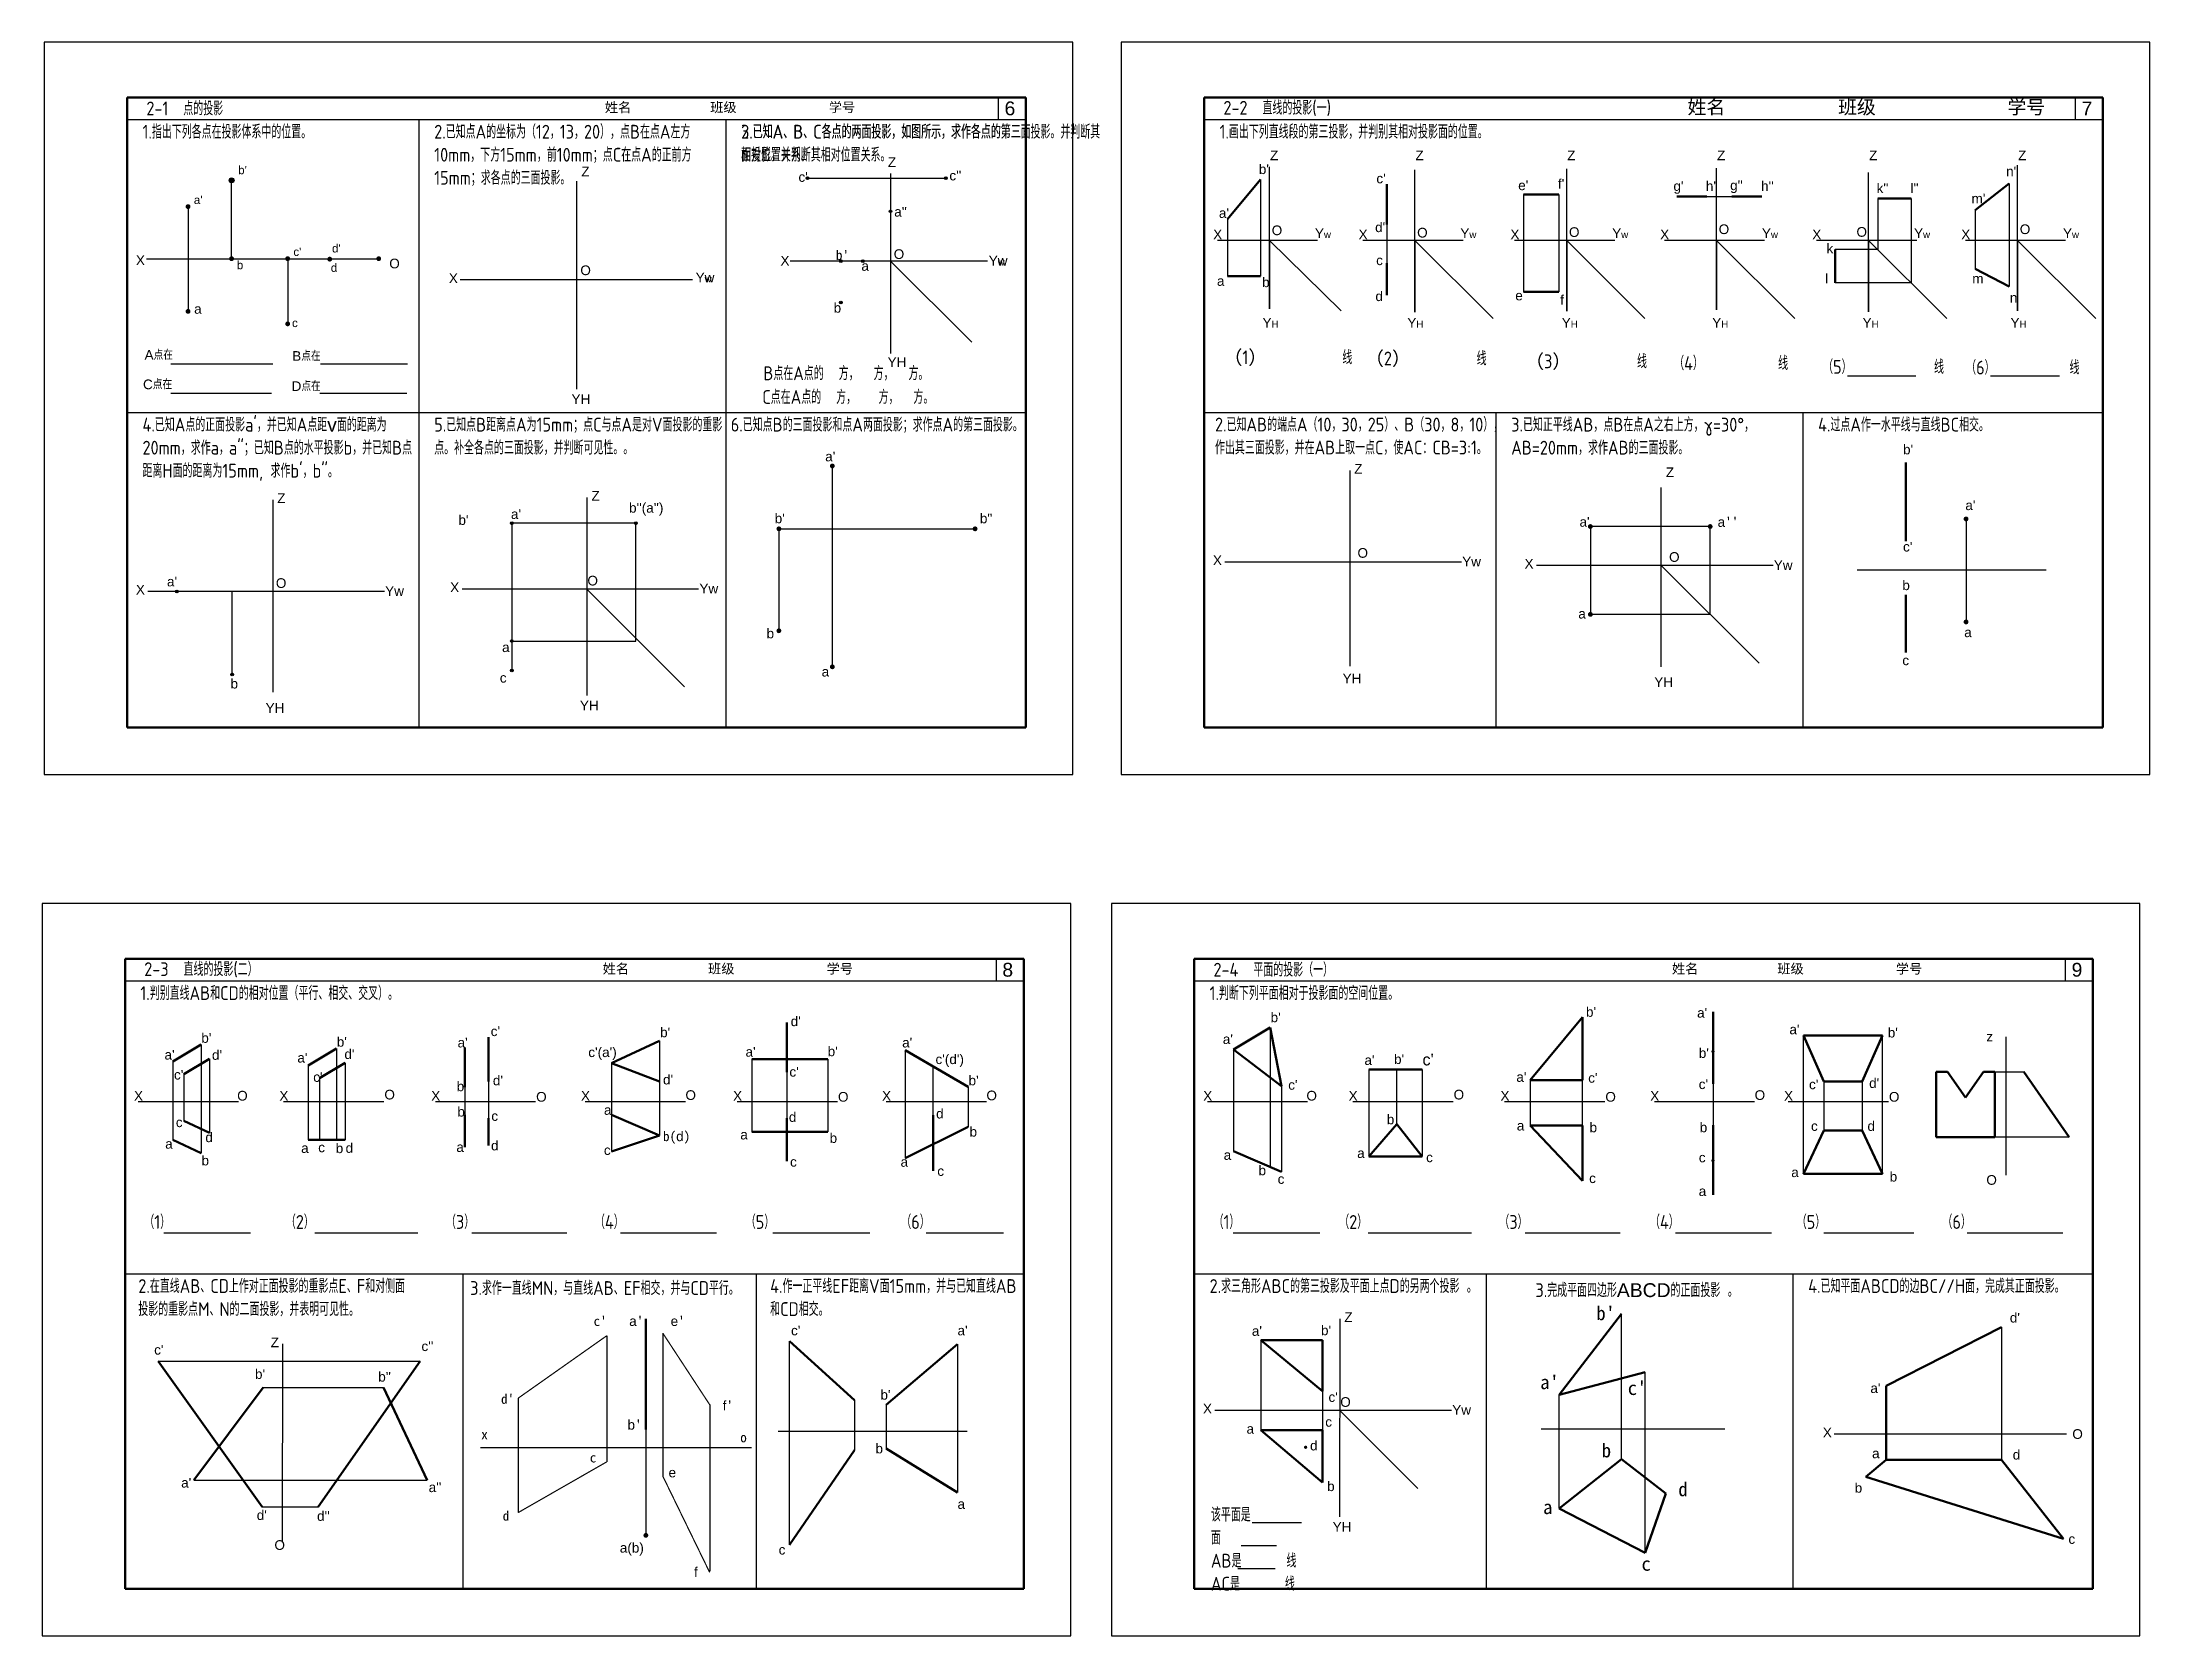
# Model space of a CAD drawing. Header units: millimetres. Extents: x 1117 to 1879, y -220 to 357.
import ezdxf

# ---------------------------------------------------------------- set-up
doc = ezdxf.new("R2010")
doc.units = ezdxf.units.MM
for name, color, linetype, lineweight in [('01(csx)', 7, 'Continuous', 50), ('02(xsx)', 7, 'Continuous', 25), ('11(wz)', 7, 'Continuous', 25), ('粗实线', 7, 'Continuous', 50)]:
    doc.layers.add(name, color=color, linetype=linetype, lineweight=lineweight)
doc.layers.add('文字', color=7, linetype='Continuous')
doc.layers.add('细实线', color=7, linetype='Continuous')
doc.styles.add('样式 1', font='ARIAL.TTF', dxfattribs={"height": 5})
doc.styles.add('汉字', font='gbenor.shx', dxfattribs={"height": 5, "bigfont": 'gbcbig.shx'})

msp = doc.modelspace()

# ---------------------------------------------------------------- texts
at = {"layer": '01(csx)', "char_height": 3.5, "attachment_point": 1}
for s, insert, width in [("{\\fArial|b0|i0|c0|p32;d'}", (1828.49, -103.12), 4.437), ("{\\fArial|b0|i0|c0|p32;a'}", (1554.34, -107.93), 7.1674), ("{\\fArial|b0|i0|c0|p32;b'}", (1579.34, -107.7), 7.3721), ("{\\fArial|b0|i0|c0|p32;a'}", (1778.05, -128.62), 3.3378), ("{\\fArial|b0|i0|c0|p32;c'}", (1582.05, -131.83), 2.3826), ('{\\fArial|b0|i0|c0|p32;a}', (1552.42, -143.34), 6.8175), ('{\\fArial|b0|i0|c0|p32;c}', (1580.89, -140.82), 6.4848), ('{\\fArial|b0|i0|c0|p32;d}', (1575.39, -149.39), 3.1164), ('{\\fArial|b0|i0|c0|p32;a}', (1778.66, -152.21), 3.7544), ('{\\fArial|b0|i0|c0|p32;d}', (1829.55, -152.69), 3.413), ('{\\fArial|b0|i0|c0|p32;b}', (1581.56, -164.11), 3.8335), ('{\\fArial|b0|i0|c0|p32;b}', (1772.38, -164.7), 8.8739), ('{\\fArial|b0|i0|c0|p32;c}', (1849.68, -183.2), 6.4848)]:
    msp.add_mtext(s, dxfattribs=dict(at, insert=insert, width=width))
at = {"layer": '02(xsx)', "attachment_point": 1}
for s, insert, char_height, width in [('{\\fArial|b0|i0|c0|p32;Z}', (1422.7, 315.01), 3.5, 9.2512), ('{\\fArial|b0|i0|c0|p32;Z}', (1422.7, 315.01), 3.5, 9.2512), ("{\\fArial|b0|i0|c0|p32;b'}", (1556.86, 312.46), 3.5, 4.7351), ('{\\fArial|b0|i0|c0|p32;Z}', (1560.91, 317.48), 3.5, 9.2512), ('{\\fArial|b0|i0|c0|p32;Z}', (1613.5, 317.48), 3.5, 9.2512), ('{\\fArial|b0|i0|c0|p32;Z}', (1668.41, 317.48), 3.5, 9.2512), ('{\\fArial|b0|i0|c0|p32;Z}', (1722.58, 317.48), 3.5, 9.2512), ('{\\fArial|b0|i0|c0|p32;Z}', (1777.59, 317.48), 3.5, 9.2512), ('{\\fArial|b0|i0|c0|p32;Z}', (1831.47, 317.48), 3.5, 9.2512), ("{\\fArial|b0|i0|c0|p32;b'}", (1187.7, 311.91), 3, 8.9963), ('{\\fArial|b0|i0|c0|p32;Z}', (1311.81, 311.6), 3.5, 9.2512), ("{\\fArial|b0|i0|c0|p32;c'}", (1599.38, 309.11), 3.5, 7.3395), ("{\\fArial|b0|i0|c0|p32;e'}", (1650.67, 306.64), 3.5, 4.7351), ("{\\fArial|b0|i0|c0|p32;f'}", (1665.05, 307.17), 3.5, 4.7351), ("{\\fArial|b0|i0|c0|p32;g'}", (1706.83, 306.37), 3.5, 4.7351), ("{\\fArial|b0|i0|c0|p32;h'}", (1718.55, 306.37), 3.5, 4.7351), ("{\\fArial|b0|i0|c0|p32;g''}", (1727.33, 306.64), 3.5, 4.7351), ("{\\fArial|b0|i0|c0|p32;h''}", (1738.51, 306.37), 3.5, 4.7351), ("{\\fArial|b0|i0|c0|p32;k''}", (1780.3, 305.58), 3.5, 4.7351), ("{\\fArial|b0|i0|c0|p32;l''}", (1792.54, 305.58), 3.5, 4.7351), ("{\\fArial|b0|i0|c0|p32;n'}", (1827.15, 311.69), 3.5, 4.7351), ("{\\fArial|b0|i0|c0|p32;a'}", (1171.68, 301.11), 3, 5.2387), ("{\\fArial|b0|i0|c0|p32;m'}", (1814.64, 301.85), 3.5, 4.7351), ("{\\fArial|b0|i0|c0|p32;a'}", (1542.42, 296.61), 3.5, 7.3395), ('{\\fArial|b0|i0|c0|p32;O}', (1561.53, 290.35), 3.5, 4.2955), ("{\\fArial|b0|i0|c0|p32;d'}", (1598.92, 291.45), 3.5, 19.075), ('{\\fArial|b0|i0|c0|p32;O}', (1669.04, 289.71), 3.5, 4.2955), ('{\\fArial|b0|i0|c0|p32;O}', (1723.2, 290.74), 3.5, 4.2955), ('{\\fArial|b0|i0|c0|p32;O}', (1773.02, 289.77), 3.5, 9.4943), ('{\\fArial|b0|i0|c0|p32;O}', (1832.09, 290.74), 3.5, 4.2955), ("{\\fArial|b0|i0|c0|p32;c'}", (1207.67, 282.33), 3, 7.5203), ("{\\fArial|b0|i0|c0|p32;d'}", (1221.65, 283.58), 3, 3.829), ('{\\fArial|b0|i0|c0|p32;X}', (1540.35, 288.86), 3.5, 6.4432), ('{\\fArial|b0|i0|c0|p32;Y\\H0.7143x;w}', (1577.16, 289.28), 3.5, 10.3395), ('{\\fArial|b0|i0|c0|p32;X}', (1592.94, 288.86), 3.5, 6.4432), ('{\\fArial|b0|i0|c0|p32;O}', (1614.12, 289.5), 3.5, 4.2955), ('{\\fArial|b0|i0|c0|p32;Y\\H0.7143x;w}', (1629.75, 289.28), 3.5, 10.3395), ('{\\fArial|b0|i0|c0|p32;X}', (1647.86, 288.86), 3.5, 6.4432), ('{\\fArial|b0|i0|c0|p32;Y\\H0.7143x;w}', (1684.67, 289.28), 3.5, 10.3395), ('{\\fArial|b0|i0|c0|p32;X}', (1702.02, 288.86), 3.5, 6.4432), ('{\\fArial|b0|i0|c0|p32;Y\\H0.7143x;w}', (1738.83, 289.28), 3.5, 10.3395), ('{\\fArial|b0|i0|c0|p32;X}', (1757.03, 288.86), 3.5, 6.4432), ('{\\fArial|b0|i0|c0|p32;k}', (1762.2, 283.78), 3.5, 4.7351), ('{\\fArial|b0|i0|c0|p32;Y\\H0.7143x;w}', (1793.85, 289.28), 3.5, 10.3395), ('{\\fArial|b0|i0|c0|p32;X}', (1810.91, 288.86), 3.5, 6.4432), ('{\\fArial|b0|i0|c0|p32;Y\\H0.7143x;w}', (1847.72, 289.28), 3.5, 10.3395), ('{\\fArial|b0|i0|c0|p32;X}', (1150.72, 279.53), 3.5, 6.4432), ('{\\fArial|b0|i0|c0|p32;b}', (1187.21, 277.53), 3, 6.9439), ('{\\fArial|b0|i0|c0|p32;d}', (1221.22, 276.56), 3, 2.3399), ('{\\fArial|b0|i0|c0|p32;O}', (1242.36, 278.34), 3.5, 4.2955), ('{\\fArial|b0|i0|c0|p32;O}', (1311.47, 275.89), 3.5, 4.2955), ('{\\fArial|b0|i0|c0|p32;O}', (1311.47, 275.89), 3.5, 4.2955), ('{\\fArial|b0|i0|c0|p32;X}', (1383.84, 279.34), 3.5, 6.4432), ('{\\fArial|b0|i0|c0|p32;X}', (1383.84, 279.34), 3.5, 6.4432), ('{\\fArial|b0|i0|c0|p32;O}', (1424.81, 281.74), 3.5, 4.2955), ('{\\fArial|b0|i0|c0|p32;O}', (1424.81, 281.74), 3.5, 4.2955), ('{\\fArial|b0|i0|c0|p32;Yw}', (1459.18, 279.37), 3.5, 10.3395), ('{\\fArial|b0|i0|c0|p32;Y\\H0.71429x;w}', (1459.18, 279.37), 3.5, 10.3395), ('{\\fArial|b0|i0|c0|p32;c}', (1599.3, 279.52), 3.5, 4.7351), ('{\\fArial|b0|i0|c0|p32;X}', (1263.91, 273.01), 3.5, 6.4432), ('{\\fArial|b0|i0|c0|p32;X}', (1263.91, 273.01), 3.5, 6.4432), ('{\\fArial|b0|i0|c0|p32;Yw}', (1353.17, 273.28), 3.5, 10.3395), ('{\\fArial|b0|i0|c0|p32;Y\\H0.71429x;w}', (1353.17, 273.28), 3.5, 10.3395), ('{\\fArial|b0|i0|c0|p32;a}', (1541.71, 272.02), 3.5, 7.3395), ('{\\fArial|b0|i0|c0|p32;b}', (1558.04, 271.55), 3.5, 4.7351), ('{\\fArial|b0|i0|c0|p32;l}', (1761.67, 272.88), 3.5, 4.7351), ('{\\fArial|b0|i0|c0|p32;m}', (1814.9, 272.88), 3.5, 4.7351), ('{\\fArial|b0|i0|c0|p32;a}', (1171.78, 261.91), 3.5, 4.0288), ('{\\fArial|b0|i0|c0|p32;d}', (1599.03, 266.5), 3.5, 4.7351), ('{\\fArial|b0|i0|c0|p32;e}', (1649.61, 266.76), 3.5, 4.7351), ('{\\fArial|b0|i0|c0|p32;f}', (1665.84, 265.17), 3.5, 4.7351), ('{\\fArial|b0|i0|c0|p32;n}', (1828.48, 265.97), 3.5, 4.7351), ('{\\fArial|b0|i0|c0|p32;c}', (1207.18, 256.59), 3, 5.318), ('{\\fArial|b0|i0|c0|p32;YH}', (1422.59, 242.66), 3.5, 7.8907), ('{\\fArial|b0|i0|c0|p32;YH}', (1308.27, 229.26), 3.5, 7.8907), ("{\\fArial|b0|i0|c0|p32;b'}", (1789.86, 211.05), 3.5, 7.3395), ('{\\fArial|b0|i0|c0|p32;Z}', (1591.38, 204.07), 3.5, 9.2512), ('{\\fArial|b0|i0|c0|p32;Z}', (1704.09, 202.8), 3.5, 9.2512), ('{\\fArial|b0|i0|c0|p32;Z}', (1201.83, 193.41), 3.5, 9.2512), ('{\\fArial|b0|i0|c0|p32;Z}', (1315.5, 194.3), 3.5, 9.2512), ("{\\fArial|b0|i0|c0|p32;a'}", (1812.4, 190.87), 3.5, 7.3395), ("{\\fArial|b0|i0|c0|p32;b'}", (1267.38, 185.52), 3.5, 3.9106), ("{\\fArial|b0|i0|c0|p32;a\\fArial|b0|i0|c134|p32;'}", (1286.36, 187.65), 3.5, 7.6561), ("{\\fArial|b0|i0|c0|p32;b''(a'')}", (1329.08, 189.94), 3.5, 13.5142), ("{\\fArial|b0|i0|c0|p32;b'}", (1381.76, 186.11), 3.5, 3.9106), ("{\\fArial|b0|i0|c0|p32;a'}", (1672.85, 184.85), 3.5, 7.3395), ("{\\fArial|b0|i0|c0|p32;a\\fFangSong_GB2312|b0|i0|c134|p32;''}", (1722.8, 184.8), 3.5, 7.3395), ("{\\fArial|b0|i0|c0|p32;c'}", (1789.86, 175.87), 3.5, 7.3395), ('{\\fArial|b0|i0|c0|p32;X}', (1540.26, 170.96), 3.5, 6.4432), ('{\\fArial|b0|i0|c0|p32;O}', (1592.55, 173.61), 3.5, 4.2955), ('{\\fArial|b0|i0|c0|p32;Yw}', (1630.41, 170.48), 3.5, 10.3395), ('{\\fArial|b0|i0|c0|p32;X}', (1652.97, 169.69), 3.5, 6.4432), ('{\\fArial|b0|i0|c0|p32;O}', (1705.24, 172.14), 3.5, 4.2955), ('{\\fArial|b0|i0|c0|p32;Yw}', (1743.12, 169.21), 3.5, 10.3395), ('{\\fArial|b0|i0|c0|p32;X}', (1150.71, 160.3), 3.5, 6.4432), ('{\\fArial|b0|i0|c0|p32;O}', (1201.34, 162.7), 3.5, 3.3128), ('{\\fArial|b0|i0|c0|p32;X}', (1264.38, 161.19), 3.5, 6.4432), ('{\\fArial|b0|i0|c0|p32;O}', (1314.03, 163.59), 3.5, 4.2955), ('{\\fArial|b0|i0|c0|p32;Yw}', (1354.53, 160.71), 3.5, 10.3395), ('{\\fArial|b0|i0|c0|p32;b}', (1789.61, 161.9), 3.5, 7.3395), ('{\\fArial|b0|i0|c0|p32;Yw}', (1240.86, 159.82), 3.5, 10.3395), ('{\\fArial|b0|i0|c0|p32;a}', (1672.41, 151.62), 3.5, 7.3395), ('{\\fArial|b0|i0|c0|p32;a}', (1283.16, 139.49), 3.5, 7.6561), ('{\\fArial|b0|i0|c0|p32;a}', (1811.99, 144.89), 3.5, 7.3395), ('{\\fArial|b0|i0|c0|p32;a}', (1398.74, 130.66), 3.5, 8.1005), ('{\\fArial|b0|i0|c0|p32;c}', (1789.61, 134.75), 3.5, 7.3395), ('{\\fArial|b0|i0|c0|p32;c}', (1282.33, 128.43), 3.5, 8.1236), ('{\\fArial|b0|i0|c0|p32;YH}', (1587.17, 128.16), 3.5, 7.8907), ('{\\fArial|b0|i0|c0|p32;YH}', (1699.89, 126.89), 3.5, 7.8907), ('{\\fArial|b0|i0|c0|p32;YH}', (1197.63, 117.5), 3.5, 7.8907), ('{\\fArial|b0|i0|c0|p32;YH}', (1311.29, 118.39), 3.5, 7.8907), ("{\\fArial|b0|i0|c0|p32;b'}", (1675.18, 7.53), 3.5, 4.7351), ("{\\fArial|b0|i0|c0|p32;c'}", (1279.04, 0.53), 3.5, 7.3395), ("{\\fArial|b0|i0|c0|p32;b'}", (1340.32, 0.13), 3.5, 4.7351), ("{\\fArial|b0|i0|c0|p32;d'}", (1387.54, 4.14), 3.5, 19.075), ("{\\fArial|b0|i0|c0|p32;b'}", (1561.12, 5.56), 3.5, 8.1042), ("{\\fArial|b0|i0|c0|p32;a'}", (1715.38, 7.2), 3.5, 11.1336), ("{\\fArial|b0|i0|c0|p32;a'}", (1748.78, 1.17), 3.5, 9.8831), ("{\\fArial|b0|i0|c0|p32;b'}", (1784.34, 0.02), 3.5, 1.4236), ("{\\fArial|b0|i0|c0|p32;b'}", (1174.36, -1.9), 3.5, 4.7351), ("{\\fArial|b0|i0|c0|p32;b'}", (1223.37, -3.31), 3.5, 4.7351), ("{\\fArial|b0|i0|c0|p32;d'}", (1226.13, -7.74), 3.5, 19.075), ("{\\fArial|b0|i0|c0|p32;a'}", (1267.06, -3.56), 3.5, 7.3395), ("\\pt10.5;{\\fArial|b0|i0|c0|p34;c'(a')}", (1314.34, -7.06), 3.5, 12.3423), ("{\\fArial|b0|i0|c0|p32;a'}", (1371.21, -6.92), 3.5, 7.3395), ("{\\fArial|b0|i0|c0|p32;b'}", (1400.91, -6.75), 3.5, 4.7351), ("{\\fArial|b0|i0|c0|p32;a'}", (1427.86, -3.58), 3.5, 7.3395), ("{\\fArial|b0|i0|c0|p32;a'}", (1543.84, -2.34), 3.5, 8.1042), ("{\\fArial|b0|i0|c0|p32;b'}", (1716, -7.35), 3.5, 15.7836), ('{\\fArial|b0|i0|c0|p32;z}', (1820, -1.37), 3.5, 29.3562), ("{\\fArial|b0|i0|c0|p32;a'}", (1161.07, -7.98), 3.5, 7.3395), ("{\\fArial|b0|i0|c0|p32;c'}", (1164.49, -15.2), 3.5, 7.3395), ("{\\fArial|b0|i0|c0|p32;d'}", (1178.22, -8.05), 3.5, 19.075), ("{\\fArial|b0|i0|c0|p32;a'}", (1209.11, -9.06), 3.5, 7.3395), ("{\\fArial|b0|i0|c0|p32;c'}", (1387.07, -14.16), 3.5, 7.3395), ("{\\fArial|b0|i0|c0|p34;c'(d')}", (1439.92, -9.6), 3.5, 10.9124), ("{\\fArial|b0|i0|c0|p32;a'}", (1595.07, -9.92), 3.5, 8.1042), ("{\\fArial|b0|i0|c0|p32;b'}", (1605.76, -9.58), 3.5, 9.073), ("{\\fArial|b0|i0|c0|p32;c'}", (1616.06, -9.38), 4.2, 8.8074), ('{\\fArial|b0|i0|c0|p32;X}', (1150.03, -22.84), 3.5, 6.4432), ('{\\fArial|b0|i0|c0|p32;O}', (1187.35, -22.8), 3.5, 4.2955), ('{\\fArial|b0|i0|c0|p32;X}', (1202.61, -22.84), 3.5, 6.4432), ("{\\fArial|b0|i0|c0|p32;c'}", (1214.85, -16.04), 3.5, 7.3395), ('{\\fArial|b0|i0|c0|p32;O}', (1240.59, -22.4), 3.5, 4.2955), ('{\\fArial|b0|i0|c0|p32;X}', (1257.53, -22.84), 3.5, 6.4432), ("{\\fArial|b0|i0|c0|p32;b'}", (1266.74, -19.41), 3.5, 4.7351), ("{\\fArial|b0|i0|c0|p32;d'}", (1279.83, -17.28), 3.5, 19.075), ('{\\fArial|b0|i0|c0|p32;X}', (1311.7, -22.84), 3.5, 6.4432), ("{\\fArial|b0|i0|c0|p32;d'}", (1341.36, -16.96), 3.5, 19.075), ('{\\fArial|b0|i0|c0|p32;O}', (1349.48, -22.57), 3.5, 4.2955), ('{\\fArial|b0|i0|c0|p32;X}', (1366.71, -22.84), 3.5, 6.4432), ('{\\fArial|b0|i0|c0|p32;X}', (1420.59, -22.84), 3.5, 6.4432), ("{\\fArial|b0|i0|c0|p32;b'}", (1451.88, -17.28), 3.5, 4.7351), ('{\\fArial|b0|i0|c0|p32;O}', (1458.34, -22.69), 3.5, 4.2955), ('{\\fArial|b0|i0|c0|p32;X}', (1536.75, -22.84), 3.5, 8.1042), ("{\\fArial|b0|i0|c0|p32;c'}", (1567.49, -18.88), 3.5, 8.1042), ('{\\fArial|b0|i0|c0|p32;O}', (1574.08, -22.8), 3.5, 8.1042), ('{\\fArial|b0|i0|c0|p32;X}', (1589.34, -22.84), 3.5, 6.4432), ('{\\fArial|b0|i0|c0|p32;O}', (1627.31, -22.4), 3.5, 4.2955), ('{\\fArial|b0|i0|c0|p32;X}', (1644.26, -22.84), 3.5, 6.4432), ("{\\fArial|b0|i0|c0|p32;a'}", (1650, -16.02), 3.5, 11.1336), ("{\\fArial|b0|i0|c0|p32;c'}", (1675.99, -16.34), 3.5, 7.3395), ('{\\fArial|b0|i0|c0|p32;X}', (1698.42, -22.84), 3.5, 6.4432), ("{\\fArial|b0|i0|c0|p32;c'}", (1715.96, -18.64), 3.5, 7.3395), ('{\\fArial|b0|i0|c0|p32;O}', (1736.2, -22.57), 3.5, 4.2955), ('{\\fArial|b0|i0|c0|p32;X}', (1746.83, -22.84), 3.5, 6.4432), ("{\\fArial|b0|i0|c0|p32;c'}", (1755.86, -18.69), 3.5, 18.6645), ("{\\fArial|b0|i0|c0|p32;d'}", (1777.6, -18.23), 3.5, 22.2891), ('{\\fArial|b0|i0|c0|p32;b}', (1266.98, -28.58), 3.5, 4.7351), ('{\\fArial|b0|i0|c0|p32;O}', (1295.47, -23.2), 3.5, 4.2955), ('{\\fArial|b0|i0|c0|p32;a}', (1320, -27.95), 3.5, 7.3395), ('{\\fArial|b0|i0|c0|p32;d}', (1386.88, -30.51), 3.5, 4.7351), ('{\\fArial|b0|i0|c0|p32;O}', (1404.65, -23.2), 3.5, 4.2955), ('{\\fArial|b0|i0|c0|p32;d}', (1440.14, -29.28), 3.5, 4.7351), ('{\\fArial|b0|i0|c0|p32;O}', (1682.2, -23.2), 3.5, 4.2955), ('{\\fArial|b0|i0|c0|p32;O}', (1784.76, -23.2), 3.5, 4.2955), ('{\\fArial|b0|i0|c0|p32;c}', (1165.16, -32.4), 3.5, 4.7351), ('{\\fArial|b0|i0|c0|p32;d}', (1175.83, -37.85), 3.5, 4.7351), ('{\\fArial|b0|i0|c0|p32;c}', (1279.27, -30.14), 3.5, 4.7351), ('b({\\fArial|b0|i0|c0|p32;d})', (1341.35, -37.49), 3.5, 9.1573), ('{\\fArial|b0|i0|c0|p32;a}', (1369.32, -36.86), 3.5, 7.3395), ('{\\fArial|b0|i0|c0|p32;b}', (1401.63, -38.12), 3.5, 4.7351), ('{\\fArial|b0|i0|c0|p32;b}', (1452.24, -35.84), 3.5, 4.7351), ('{\\fArial|b0|i0|c0|p32;b}', (1603.14, -31.38), 3.5, 11.3122), ('{\\fArial|b0|i0|c0|p32;a}', (1650.17, -33.62), 3.5, 10.5129), ('{\\fArial|b0|i0|c0|p32;b}', (1676.49, -34.26), 3.5, 4.7351), ('{\\fArial|b0|i0|c0|p32;b}', (1716.33, -34.26), 3.5, 4.7351), ('{\\fArial|b0|i0|c0|p32;c}', (1756.58, -33.77), 3.5, 15.578), ('{\\fArial|b0|i0|c0|p32;d}', (1777, -33.77), 3.5, 4.7351), ('{\\fArial|b0|i0|c0|p32;a}', (1161.31, -40.21), 3.5, 7.3395), ('{\\fArial|b0|i0|c0|p32;a}', (1210.48, -41.74), 3.5, 7.3395), ('{\\fArial|b0|i0|c0|p32;c}', (1216.65, -41.5), 3.5, 4.7351), ('{\\fArial|b0|i0|c0|p32;b}', (1222.99, -41.81), 3.5, 4.7351), ('{\\fArial|b0|i0|c0|p32;d}', (1226.56, -41.7), 3.5, 4.7351), ('{\\fArial|b0|i0|c0|p32;a}', (1266.62, -41.4), 3.5, 7.3395), ('{\\fArial|b0|i0|c0|p32;d}', (1279.16, -40.83), 3.5, 4.7351), ('{\\fArial|b0|i0|c0|p32;c}', (1319.98, -42.49), 3.5, 4.7351), ('{\\fArial|b0|i0|c0|p32;a}', (1544.15, -44.24), 3.5, 8.1042), ('{\\fArial|b0|i0|c0|p32;a}', (1592.44, -43.58), 3.5, 12.1055), ('{\\fArial|b0|i0|c0|p32;b}', (1174.45, -46.25), 3.5, 4.7351), ('{\\fArial|b0|i0|c0|p32;c}', (1387.3, -46.72), 3.5, 4.7351), ('{\\fArial|b0|i0|c0|p32;a}', (1427.27, -46.75), 3.5, 7.3395), ('{\\fArial|b0|i0|c0|p32;c}', (1440.56, -50.05), 3.5, 4.7351), ('{\\fArial|b0|i0|c0|p32;b}', (1556.76, -49.82), 3.5, 8.1042), ('{\\fArial|b0|i0|c0|p32;c}', (1617.37, -45.1), 3.5, 4.7351), ('{\\fArial|b0|i0|c0|p32;c}', (1716, -45.16), 3.5, 4.1855), ('{\\fArial|b0|i0|c0|p32;a}', (1749.43, -50.49), 3.5, 7.3395), ('{\\fArial|b0|i0|c0|p32;b}', (1785.03, -52.1), 3.5, 1.445), ('{\\fArial|b0|i0|c0|p32;O}', (1820, -53.28), 3.5, 29.3562), ('{\\fArial|b0|i0|c0|p32;c}', (1563.68, -52.93), 3.5, 8.1042), ('{\\fArial|b0|i0|c0|p32;c}', (1676.33, -52.65), 3.5, 4.7351), ('{\\fArial|b0|i0|c0|p32;a}', (1715.97, -57.34), 3.5, 7.3395), ("c'", (1316.25, -104.36), 3.5, 11.1522), ("{\\fArial|b0|i0|c0|p32;a}'", (1329.14, -104.36), 3.5, 7.3395), ("{\\fArial|b0|i0|c0|p32;e}'", (1344.12, -104.36), 3.5, 7.3395), ('{\\fArial|b0|i0|c0|p32;Z}', (1587.78, -102.92), 3.5, 9.2512), ('{\\fArial|b0|i0|c0|p32;Z}', (1199.47, -112.06), 3.5, 9.2512), ("{\\fArial|b0|i0|c0|p32;c''}", (1254, -113.44), 3.5, 7.3395), ("{\\fArial|b0|i0|c0|p32;c'}", (1387.66, -107.76), 3.5, 83.7919), ("{\\fArial|b0|i0|c0|p32;a'}", (1447.89, -107.76), 3.5, 7.3395), ("{\\fArial|b0|i0|c0|p32;c'}", (1157.32, -114.74), 3.5, 7.3395), ("{\\fArial|b0|i0|c0|p32;b'}", (1193.78, -123.52), 3.5, 7.3395), ("{\\fArial|b0|i0|c0|p32;b''}", (1238.37, -124.49), 3.5, 7.3395), ("d'", (1282.77, -132.53), 3.5, 4.134), ("{\\fArial|b0|i0|c0|p32;f}'", (1362.95, -134.93), 3.5, 7.3395), ("{\\fArial|b0|i0|c0|p32;b'}", (1420.01, -131.03), 3.5, 7.3395), ('{\\fArial|b0|i0|c0|p32;X}', (1536.65, -136.03), 3.5, 6.4432), ('{\\fArial|b0|i0|c0|p32;O}', (1586.31, -133.63), 3.5, 4.2955), ('{\\fArial|b0|i0|c0|p32;Yw}', (1626.81, -136.51), 3.5, 10.3395), ("{\\fArial|b0|i0|c0|p32;b}'", (1328.52, -141.88), 3.5, 7.3395), ('{\\fArial|b0|i0|c0|p32;X}', (1760.86, -144.69), 3.5, 6.4432), ('x', (1275.61, -145.35), 3.5, 4.9863), ('o', (1369.3, -146.44), 3.5, 12.7535), ('{\\fArial|b0|i0|c0|p32;b}', (1418.21, -150.46), 3.5, 7.3395), ('{\\fArial|b0|i0|c0|p32;O}', (1851.09, -145.22), 3.5, 4.2955), ('c', (1314.88, -153.75), 3.5, 7.3395), ('{\\fArial|b0|i0|c0|p32;e}', (1343.37, -159.15), 3.5, 9.9706), ("{\\fArial|b0|i0|c0|p32;a'}", (1167.09, -162.85), 3.5, 7.3395), ("{\\fArial|b0|i0|c0|p32;a''}", (1256.6, -164.48), 3.5, 7.3395), ("{\\fArial|b0|i0|c0|p32;d'}", (1194.43, -174.56), 3.5, 7.3395), ("{\\fArial|b0|i0|c0|p32;d''}", (1216.24, -174.88), 3.5, 7.3395), ('d', (1283.38, -174.82), 3.5, 5.4135), ('{\\fArial|b0|i0|c0|p32;a}', (1447.89, -170.54), 3.5, 7.3395), ('{\\fArial|b0|i0|c0|p32;YH}', (1583.57, -178.83), 3.5, 7.8907), ('{\\fArial|b0|i0|c0|p32;O}', (1200.82, -185.39), 3.5, 4.2955), ('{\\fArial|b0|i0|c0|p32;a(b)}', (1325.74, -186.37), 3.5, 11.0814), ('{\\fArial|b0|i0|c0|p32;c}', (1383.19, -187.08), 3.5, 89.5456), ('{\\fArial|b0|i0|c0|p32;f}', (1352.59, -195.15), 3.5, 7.3395)]:
    msp.add_mtext(s, dxfattribs=dict(at, insert=insert, char_height=char_height, width=width))
for s, insert, char_height, width, style in [('{\\fArial|b0|i0|c0|p32;Y\\H0.7143x;H}', (1558.2, 256.89), 3.5, 56.2377, '样式 1'), ('{\\fArial|b0|i0|c0|p32;Y\\H0.7143x;H}', (1610.58, 256.89), 3.5, 56.2377, '样式 1'), ('{\\fArial|b0|i0|c0|p32;Y\\H0.7143x;H}', (1666.42, 256.89), 3.5, 56.2377, '样式 1'), ('{\\fArial|b0|i0|c0|p32;Y\\H0.7143x;H}', (1720.85, 256.89), 3.5, 56.2377, '样式 1'), ('{\\fArial|b0|i0|c0|p32;Y\\H0.7143x;H}', (1775.23, 256.89), 3.5, 56.2377, '样式 1'), ('{\\fArial|b0|i0|c0|p32;Y\\H0.7143x;H}', (1828.74, 256.89), 3.5, 56.2377, '样式 1'), ('{\\fArial|b0|i0|c0|p32;A}点在{\\L           }', (1153.85, 245.27), 3.5, 25.1385, '汉字'), ('{\\fArial|b0|i0|c0|p32;B}点在{\\L           }', (1207.25, 244.88), 3.5, 25.1385, '汉字'), ('B点在A点的{\\L  }方，{\\L  }方，{\\L  }方。', (1377.63, 239.37), 5, 60.0117, '汉字'), ('{\\fArial|b0|i0|c0|p32;C}点在{\\L           }', (1153.29, 234.61), 3.5, 25.1385, '汉字'), ('{\\fArial|b0|i0|c0|p32;D}点在{\\L           }', (1207.03, 233.97), 3.5, 25.1385, '汉字'), ('C点在A点的{\\L \\C1; }方，{\\L   }方，{\\L  }方。', (1377.28, 230.78), 5, 61.5494, '汉字'), ('该平面是        面\\PAB是      线\\PAC是      线', (1539.53, -173.63), 5, 36.3398, '汉字')]:
    msp.add_mtext(s, dxfattribs=dict(at, insert=insert, char_height=char_height, width=width, style=style))
at = {"layer": '11(wz)', "char_height": 5, "style": '汉字'}
for s, insert, width, attachment_point in [('  2-1  点的投影', (1149.08, 332.7), 313.5, 4), ('  2-2  直线的投影(一)', (1538.63, 332.7), 313.5, 4), ('1.指出下列各点在投影体系中的位置。', (1153.11, 326.78), 104.0467, 1), ('\\pt10,135;2.已知点A的坐标为（12，13，20），点B在点A左方10mm，下方15mm，前10mm；点C在点A的正前方15mm；求各点的三面投影。', (1258.61, 326.78), 102.2054, 1), ('\\pt100;2.已知A、B、C各点的两面投影，如图所示，求作各点的第三面投影。并判断其相对位置关系。', (1369.61, 326.78), 132.5396, 1), ('3.已知A、B、C各点的两面投影，如图所示，求作各点的第三面投影。并判断其相对位置关系。', (1369.61, 326.78), 104.0467, 1), ('1.画出下列直线段的第三投影，并判别其相对投影面的位置。', (1542.65, 326.78), 104.0467, 1), ('4.已知A点的正面投影a\'，并已知A点距{\\fArial|b0|i0|c0|p32;v}面的距离为20mm，求作a，a"；已知B点的水平投影b，并已知B点距离H面的距离为15mm, 求作b\'，b"。', (1153.11, 220.78), 99.5888, 1), ('5.已知点B距离点A为15mm；点C与点A是对V面投影的重影点。补全各点的三面投影，并判断可见性。。', (1258.61, 220.78), 104.0467, 1), ('6.已知点B的三面投影和点A两面投影；求作点A的第三面投影。', (1365.86, 220.78), 104.0467, 1), ('3.已知正平线AB，点B在点A之右上方，γ=30°，\\PAB=20mm，求作AB的三面投影。', (1648.15, 220.78), 104.0467, 1), ('4.过点A作一水平线与直线BC相交。', (1759.15, 220.78), 104.0467, 1), ('  2-3  直线的投影(二）', (1148.31, 21), 313.5, 4), ('  2-4  平面的投影（一）', (1535.03, 21), 313.5, 4), ('1.判别直线AB和CD的相对位置（平行、相交、交叉）。', (1152.33, 15.08), 104.0467, 1), ('1.判断下列平面相对于投影面的空间位置。', (1539.06, 15.08), 104.0467, 1), ('2.在直线AB、CD上作对正面投影的重影点E、F和对侧面\\P投影的重影点M、N的二面投影，并表明可见性。', (1151.59, -90.92), 104.0467, 1), ('3.求作一直线MN，与直线AB、EF相交，并与CD平行。', (1271.61, -91.65), 104.0467, 1), ('4.作一正平线EF距离V面15mm，并与已知直线AB和CD相交。', (1380.12, -90.92), 89.1454, 1), ('2.求三角形ABC的第三投影及平面上点D的另两个投影 。', (1539.06, -90.92), 99.5888, 1), ('\\pt10,135;4.已知平面ABCD的边BC//H面，完成其正面投影。', (1755.56, -90.92), 102.2054, 1), ('3.完成平面四边形{\\fArial|b0|i0|c0|p32;ABCD}的正面投影 。', (1656.92, -92.4), 77.0032, 1)]:
    msp.add_mtext(s, dxfattribs=dict(at, insert=insert, width=width, attachment_point=attachment_point))
at = {"layer": '11(wz)', "char_height": 5, "attachment_point": 1, "style": '汉字'}
for s, insert in [('{\\fSimSun|b0|i0|c134|p2;（}1{\\fSimSun|b0|i0|c134|p2;）\\fFangSong_GB2312|b0|i0|c134|p49;\\L        }线', (1544.1, 245.13)), ('{\\fSimSun|b0|i0|c134|p2;（}2{\\fSimSun|b0|i0|c134|p2;）\\fTxt|b0|i0|c134|p2;\\L       }线', (1595.28, 244.72)), ('{\\fSimSun|b0|i0|c134|p2;（}3{\\fSimSun|b0|i0|c134|p2;）\\fTxt|b0|i0|c134|p2;\\L       }线', (1653.2, 243.68)), ('（4）{\\fFangSong_GB2312|b0|i0|c134|p49;\\L        }线', (1707.08, 243.05)), ('（5）{\\L           }线', (1760.95, 241.7)), ('（6）{\\L          }线', (1812.69, 241.45)), ('2.已知AB的端点A（10，30，25）、B（30，8，10），\\P作出其三面投影，并在AB上取一点C，使AC：CB=3:1。', (1541.01, 220.82)), ('（1）        ', (1153.77, -67.74)), ('（2）        ', (1204.96, -67.74)), ('（3）        ', (1262.88, -67.74)), ('（4）        ', (1316.75, -67.74)), ('（5）        ', (1371.3, -67.74)), ('（6）        ', (1427.54, -67.74)), ('（1）        ', (1540.5, -67.74)), ('（2）        ', (1585.95, -67.74)), ('（3）        ', (1643.87, -67.74)), ('（4）        ', (1698.34, -67.74)), ('（5）        ', (1751.42, -67.74)), ('（6）        ', (1804.12, -67.74))]:
    msp.add_mtext(s, dxfattribs=dict(at, insert=insert))
at = {"layer": '文字', "color": 7, "width": 313.5, "attachment_point": 4}
for s, insert, char_height in [('{\\fSimSun|b0|i0|c134|p2;\\C256; \\C7; 姓名            班级              学号}', (1315.56, 332.92), 3.5), ('{\\fSimSun|b0|i0|c134|p2;\\C256; \\C7; 姓名            班级              学号}', (1705.11, 332.92), 5), ('{\\fSimSun|b0|i0|c134|p2;  姓名            班级              学号}', (1314.78, 21.22), 3.5), ('{\\fSimSun|b0|i0|c134|p2;  姓名            班级              学号}', (1701.51, 21.22), 3.5)]:
    msp.add_mtext(s, dxfattribs=dict(at, insert=insert, char_height=char_height))
at = {"layer": '细实线', "color": 7, "ltscale": 0.3, "char_height": 5, "width": 10, "attachment_point": 5, "style": '样式 1'}
for s, insert in [('6', (1466.83, 332.7)), ('7', (1856.38, 332.7)), ('8', (1466.05, 21)), ('9', (1852.78, 21))]:
    msp.add_mtext(s, dxfattribs=dict(at, insert=insert))
at = {"layer": '细实线', "attachment_point": 1}
for s, insert, char_height, width in [("{\\fArial|b0|i0|c0|p34;c'}", (1390.35, 309.65), 3.5, 8.4253), ("{\\fArial|b0|i0|c0|p34;c'}", (1390.35, 309.65), 3.5, 8.4253), ("{\\fArial|b0|i0|c0|p34;c''}", (1444.94, 310.16), 3.5, 7.9073), ("{\\fArial|b0|i0|c0|p34;c''}", (1444.94, 310.16), 3.5, 7.9073), ("{\\fArial|b0|i0|c0|p34;a''}", (1424.99, 297.06), 3.5, 13.6873), ("{\\fArial|b0|i0|c0|p34;a''}", (1424.99, 297.06), 3.5, 13.6873), ("{\\f@FangSong_GB2312|b0|i0|c134|p49;b'}", (1403.9, 281.36), 3.5, 3.7338), ("{\\f@FangSong_GB2312|b0|i0|c134|p49;b'}", (1403.9, 281.36), 3.5, 3.7338), ('{\\fArial|b0|i0|c0|p34;a}', (1413.11, 277.47), 3.5, 3.7338), ('{\\fArial|b0|i0|c0|p34;a}', (1413.11, 277.47), 3.5, 3.7338), ('{\\fArial|b0|i0|c0|p34;b}', (1403.08, 262.3), 3.5, 3.7338), ('{\\fArial|b0|i0|c0|p34;b}', (1403.08, 262.3), 3.5, 3.7338), ("{\\fArial|b0|i0|c0|p34;a'}", (1400.03, 208.51), 3.5, 3.7338), ('{\\fArial|b0|i0|c0|p32;b"}', (1455.98, 186.11), 3.5, 3.7338), ("{\\fArial|b0|i0|c0|p34;a'}", (1161.95, 163.26), 3.5, 3.7338), ('{\\fArial|b0|i0|c0|p34;b}', (1378.82, 144.46), 3.5, 3.7338), ('{\\fArial|b0|i0|c0|p34;b}', (1184.94, 126.32), 3.5, 3.7338), ("b'", (1678.91, -100.76), 5, 6.3864), ("a'", (1658.63, -125.72), 5, 3.875), ("c'", (1690.28, -127.83), 5, 4.9822), ('b', (1680.88, -150.41), 5, 4.9822), ('d', (1708.57, -164.46), 5, 4.9822), ('a', (1659.66, -170.92), 5, 3.875), ('c', (1695.25, -191.44), 5, 4.9822)]:
    msp.add_mtext(s, dxfattribs=dict(at, insert=insert, char_height=char_height, width=width))

# ---------------------------------------------------------------- hatches: boundary and pattern name
at = {"layer": '02(xsx)'}
h = msp.add_hatch(color=256, dxfattribs=at)
h.dxf.hatch_style = 1
h.paths.add_polyline_path([(1184.44, 306.7, 1), (1186.21, 306.7, 1)])
h = msp.add_hatch(color=256, dxfattribs=at)
h.dxf.hatch_style = 1
h.paths.add_polyline_path([(1168.69, 297.17, 1), (1170.46, 297.17, 1)])
h = msp.add_hatch(color=256, dxfattribs=at)
h.dxf.hatch_style = 1
h.paths.add_polyline_path([(1184.44, 278.34, 1), (1186.21, 278.34, 1)])
h = msp.add_hatch(color=256, dxfattribs=at)
h.dxf.hatch_style = 1
h.paths.add_polyline_path([(1204.73, 278.34, 1), (1206.49, 278.34, 1)])
h = msp.add_hatch(color=256, dxfattribs=at)
h.dxf.hatch_style = 1
h.paths.add_polyline_path([(1219.96, 278.17, 1), (1221.73, 278.17, 1)])
h = msp.add_hatch(color=256, dxfattribs=at)
h.dxf.hatch_style = 1
h.paths.add_polyline_path([(1237.66, 278.34, 1), (1239.42, 278.34, 1)])
h = msp.add_hatch(color=256, dxfattribs=at)
h.dxf.hatch_style = 1
h.paths.add_polyline_path([(1237.66, 278.34, 1), (1239.42, 278.34, 1)])
h = msp.add_hatch(color=256, dxfattribs=at)
h.dxf.hatch_style = 1
h.paths.add_polyline_path([(1237.66, 278.34, 1), (1239.42, 278.34, 1)])
h = msp.add_hatch(color=256, dxfattribs=at)
h.dxf.hatch_style = 1
h.paths.add_polyline_path([(1168.69, 259.27, 1), (1170.46, 259.27, 1)])
h = msp.add_hatch(color=256, dxfattribs=at)
h.dxf.hatch_style = 1
h.paths.add_polyline_path([(1204.73, 254.74, 1), (1206.49, 254.74, 1)])
h = msp.add_hatch(color=256, dxfattribs=at)
h.dxf.hatch_style = 1
h.paths.add_polyline_path([(1401.72, 203.34, 1), (1403.48, 203.34, 1)])
h = msp.add_hatch(color=256, dxfattribs=at)
h.dxf.hatch_style = 1
h.paths.add_polyline_path([(1811.77, 184.15, 1), (1813.54, 184.15, 1)])
h = msp.add_hatch(color=256, dxfattribs=at)
h.dxf.hatch_style = 1
h.paths.add_polyline_path([(1382.39, 180.58, 1), (1384.15, 180.58, 1)])
h = msp.add_hatch(color=256, dxfattribs=at)
h.dxf.hatch_style = 1
h.paths.add_polyline_path([(1453.36, 180.58, 1), (1455.13, 180.58, 1)])
h = msp.add_hatch(color=256, dxfattribs=at)
h.dxf.hatch_style = 1
h.paths.add_polyline_path([(1675.89, 181.42, 1), (1677.66, 181.42, 1)])
h = msp.add_hatch(color=256, dxfattribs=at)
h.dxf.hatch_style = 1
h.paths.add_polyline_path([(1719.23, 181.42, 1), (1720.99, 181.42, 1)])
h = msp.add_hatch(color=256, dxfattribs=at)
h.dxf.hatch_style = 1
h.paths.add_polyline_path([(1675.89, 149.63, 1), (1677.66, 149.63, 1)])
h = msp.add_hatch(color=256, dxfattribs=at)
h.dxf.hatch_style = 1
h.paths.add_polyline_path([(1811.77, 146.9, 1), (1813.54, 146.9, 1)])
h = msp.add_hatch(color=256, dxfattribs=at)
h.dxf.hatch_style = 1
h.paths.add_polyline_path([(1382.39, 143.69, 1), (1384.15, 143.69, 1)])
h = msp.add_hatch(color=256, dxfattribs=at)
h.dxf.hatch_style = 1
h.paths.add_polyline_path([(1401.72, 130.66, 1), (1403.48, 130.66, 1)])
h = msp.add_hatch(color=256, dxfattribs=at)
h.dxf.hatch_style = 1
h.paths.add_polyline_path([(1720.51, -8.53, 1), (1721.75, -8.53, 1)])
h = msp.add_hatch(color=256, dxfattribs=at)
h.dxf.hatch_style = 1
h.paths.add_polyline_path([(1720.51, -48.03, 1), (1721.75, -48.03, 1)])
h = msp.add_hatch(color=256, dxfattribs=at)
h.dxf.hatch_style = 1
h.paths.add_polyline_path([(1573.17, -151.75, 1), (1574.4, -151.75, 1)])
h = msp.add_hatch(color=256, dxfattribs=at)
h.dxf.hatch_style = 1
h.paths.add_polyline_path([(1334.29, -183.63, 1), (1336.05, -183.63, 1)])
at = {"layer": '细实线'}
h = msp.add_hatch(color=256, dxfattribs=at)
h.paths.add_polyline_path([(1393.15, 307.47, 0.414214), (1393.65, 306.97), (1393.65, 307.47), (1394.15, 307.47, 1)])
h.paths.add_polyline_path([(1394.15, 307.47), (1393.65, 307.47), (1393.65, 306.97, 0.414214)], flags=17)
h = msp.add_hatch(color=256, dxfattribs=at)
h.paths.add_polyline_path([(1393.15, 307.47, 0.414214), (1393.65, 306.97), (1393.65, 307.47), (1394.15, 307.47, 1)])
h.paths.add_polyline_path([(1394.15, 307.47), (1393.65, 307.47), (1393.65, 306.97, 0.414214)], flags=17)
h = msp.add_hatch(color=256, dxfattribs=at)
h.paths.add_polyline_path([(1443.15, 307.47, 0.414214), (1443.65, 306.97), (1443.65, 307.47), (1444.15, 307.47, 1)])
h.paths.add_polyline_path([(1444.15, 307.47), (1443.65, 307.47), (1443.65, 306.97, 0.414214)], flags=17)
h = msp.add_hatch(color=256, dxfattribs=at)
h.paths.add_polyline_path([(1443.15, 307.47, 0.414214), (1443.65, 306.97), (1443.65, 307.47), (1444.15, 307.47, 1)])
h.paths.add_polyline_path([(1444.15, 307.47), (1443.65, 307.47), (1443.65, 306.97, 0.414214)], flags=17)
h = msp.add_hatch(color=256, dxfattribs=at)
h.paths.add_polyline_path([(1423.15, 295.47, 0.414214), (1423.65, 294.97), (1423.65, 295.47), (1424.15, 295.47, 1)])
h.paths.add_polyline_path([(1424.15, 295.47), (1423.65, 295.47), (1423.65, 294.97, 0.414214)], flags=17)
h = msp.add_hatch(color=256, dxfattribs=at)
h.paths.add_polyline_path([(1423.15, 295.47, 0.414214), (1423.65, 294.97), (1423.65, 295.47), (1424.15, 295.47, 1)])
h.paths.add_polyline_path([(1424.15, 295.47), (1423.65, 295.47), (1423.65, 294.97, 0.414214)], flags=17)
h = msp.add_hatch(color=256, dxfattribs=at)
h.paths.add_polyline_path([(1405.15, 277.47, 0.414214), (1405.65, 276.97), (1405.65, 277.47), (1406.15, 277.47, 1)])
h.paths.add_polyline_path([(1406.15, 277.47), (1405.65, 277.47), (1405.65, 276.97, 0.414214)], flags=17)
h = msp.add_hatch(color=256, dxfattribs=at)
h.paths.add_polyline_path([(1405.15, 277.47, 0.414214), (1405.65, 276.97), (1405.65, 277.47), (1406.15, 277.47, 1)])
h.paths.add_polyline_path([(1406.15, 277.47), (1405.65, 277.47), (1405.65, 276.97, 0.414214)], flags=17)
h = msp.add_hatch(color=256, dxfattribs=at)
h.paths.add_polyline_path([(1413.15, 277.47, 0.414214), (1413.65, 276.97), (1413.65, 277.47), (1414.15, 277.47, 1)])
h.paths.add_polyline_path([(1414.15, 277.47), (1413.65, 277.47), (1413.65, 276.97, 0.414214)], flags=17)
h = msp.add_hatch(color=256, dxfattribs=at)
h.paths.add_polyline_path([(1413.15, 277.47, 0.414214), (1413.65, 276.97), (1413.65, 277.47), (1414.15, 277.47, 1)])
h.paths.add_polyline_path([(1414.15, 277.47), (1413.65, 277.47), (1413.65, 276.97, 0.414214)], flags=17)
h = msp.add_hatch(color=256, dxfattribs=at)
h.paths.add_polyline_path([(1405.15, 262.47, 0.414214), (1405.65, 261.97), (1405.65, 262.47), (1406.15, 262.47, 1)])
h.paths.add_polyline_path([(1406.15, 262.47), (1405.65, 262.47), (1405.65, 261.97, 0.414214)], flags=17)
h = msp.add_hatch(color=256, dxfattribs=at)
h.paths.add_polyline_path([(1405.15, 262.47, 0.414214), (1405.65, 261.97), (1405.65, 262.47), (1406.15, 262.47, 1)])
h.paths.add_polyline_path([(1406.15, 262.47), (1405.65, 262.47), (1405.65, 261.97, 0.414214)], flags=17)
h = msp.add_hatch(color=256, dxfattribs=at)
h.paths.add_polyline_path([(1286.19, 182.59, 0.414214), (1286.69, 182.09), (1286.69, 182.59), (1287.19, 182.59, 1)])
h.paths.add_polyline_path([(1287.19, 182.59), (1286.69, 182.59), (1286.69, 182.09, 0.414214)], flags=17)
h = msp.add_hatch(color=256, dxfattribs=at)
h.paths.add_polyline_path([(1331.02, 182.59, 0.414214), (1331.52, 182.09), (1331.52, 182.59), (1332.02, 182.59, 1)])
h.paths.add_polyline_path([(1332.02, 182.59), (1331.52, 182.59), (1331.52, 182.09, 0.414214)], flags=17)
h = msp.add_hatch(color=256, dxfattribs=at)
h.paths.add_polyline_path([(1165.01, 157.92, 0.414214), (1165.51, 157.42), (1165.51, 157.92), (1166.01, 157.92, 1)])
h.paths.add_polyline_path([(1166.01, 157.92), (1165.51, 157.92), (1165.51, 157.42, 0.414214)], flags=17)
h = msp.add_hatch(color=256, dxfattribs=at)
h.paths.add_polyline_path([(1286.19, 139.99, 0.414214), (1286.69, 139.49), (1286.69, 139.99), (1287.19, 139.99, 1)])
h.paths.add_polyline_path([(1287.19, 139.99), (1286.69, 139.99), (1286.69, 139.49, 0.414214)], flags=17)
h = msp.add_hatch(color=256, dxfattribs=at)
h.paths.add_polyline_path([(1286.19, 129.34, 0.414214), (1286.69, 128.84), (1286.69, 129.34), (1287.19, 129.34, 1)])
h.paths.add_polyline_path([(1287.19, 129.34), (1286.69, 129.34), (1286.69, 128.84, 0.414214)], flags=17)
h = msp.add_hatch(color=256, dxfattribs=at)
h.paths.add_polyline_path([(1185.01, 127.92, 0.414214), (1185.51, 127.42), (1185.51, 127.92), (1186.01, 127.92, 1)])
h.paths.add_polyline_path([(1186.01, 127.92), (1185.51, 127.92), (1185.51, 127.42, 0.414214)], flags=17)

# ---------------------------------------------------------------- linework, layer by layer
at = {"linetype": 'Continuous'}
for p, q in [((1321, -111.41), (1321, -157.04)), ((1341.29, -110.47), (1341.29, -162.22)), ((1288.99, -133.99), (1288.99, -175.39)), ((1358.24, -136.34), (1358.24, -181.97)), ((1275.38, -151.87), (1373.31, -151.87)), ((1335.17, -145.37), (1335.17, -183.63)), ((1358.24, -181.97), (1358.24, -196.56))]:
    msp.add_line(p, q, dxfattribs=at)
for p, q in [((1557.58, -113.03), (1557.58, -145.51)), ((1579.95, -131.48), (1579.95, -145.51))]:
    msp.add_line(p, q)
at = {"layer": '01(csx)'}
for p, q in [((1472.58, 336.7), (1147.58, 336.7)), ((1147.58, 336.7), (1147.58, 108.7)), ((1472.58, 108.7), (1472.58, 336.7)), ((1537.13, 336.7), (1537.13, 108.7)), ((1862.13, 336.7), (1537.13, 336.7)), ((1862.13, 108.7), (1862.13, 336.7)), ((1545.59, 292.59), (1557.43, 307.02)), ((1603.12, 305.36), (1603.12, 290.7)), ((1815.93, 295.9), (1828.24, 305.6)), ((1652.6, 301.58), (1665.39, 301.58)), ((1708, 300.87), (1718.89, 300.87)), ((1727.89, 300.87), (1738.78, 300.87)), ((1780.69, 300.16), (1792.76, 300.16)), ((1603.12, 276.75), (1603.12, 265.16)), ((1765.32, 281.66), (1765.32, 269.58)), ((1815.93, 274.62), (1828.24, 268.24)), ((1545.59, 272.02), (1557.43, 272.02)), ((1652.6, 266.35), (1665.39, 266.35)), ((1790.9, 176.13), (1790.9, 204.58)), ((1790.9, 156.73), (1790.9, 135.78)), ((1147.58, 108.7), (1472.58, 108.7)), ((1537.13, 108.7), (1862.13, 108.7)), ((1146.81, 25), (1146.81, -203)), ((1471.81, 25), (1146.81, 25)), ((1471.81, -203), (1471.81, 25)), ((1533.53, 25), (1533.53, -203)), ((1858.53, 25), (1533.53, 25)), ((1858.53, -203), (1858.53, 25)), ((1386.13, 1.99), (1386.13, -15.99)), ((1547.67, -7.82), (1561.01, 0.18)), ((1561.01, 0.18), (1565.02, -21.05)), ((1164.02, -12.2), (1174.29, -6.04)), ((1213.03, -13.6), (1223.29, -7.45)), ((1269.64, -7.08), (1269.64, -21.46)), ((1278.25, -3.33), (1278.25, -19.43)), ((1322.76, -12.71), (1340.13, -4.73)), ((1168.1, -16.75), (1177.37, -11.19)), ((1217.11, -18.15), (1226.38, -12.59)), ((1322.76, -12.71), (1340.13, -19.43)), ((1373.45, -11.3), (1401.01, -11.3)), ((1428.9, -8.02), (1451.76, -21.31)), ((1168.1, -33.6), (1177.37, -37.96)), ((1269.64, -31.47), (1269.64, -43.19)), ((1278.25, -32.72), (1278.25, -42.57)), ((1322.76, -31.47), (1340.13, -38.97)), ((1373.45, -37.56), (1401.01, -37.56)), ((1386.13, -32.72), (1386.13, -48.19)), ((1428.9, -47.1), (1451.76, -35.84)), ((1439.11, -31.54), (1439.11, -51.72)), ((1164.02, -40.52), (1174.29, -45.35)), ((1213.03, -40.53), (1226.38, -40.53)), ((1340.13, -38.97), (1322.76, -44.76)), ((1547.67, -44.64), (1565.02, -52.09)), ((1596.66, -46.59), (1615.89, -46.59)), ((1387.12, -113.37), (1410.64, -134.69)), ((1579.95, -131.48), (1557.58, -113.03)), ((1557.58, -113.03), (1579.95, -113.03)), ((1579.95, -113.03), (1579.95, -131.48)), ((1783.75, -129.5), (1825.42, -108.24)), ((1158.71, -120.56), (1196.35, -173.26)), ((1253.54, -120.56), (1216.64, -173.26)), ((1422.05, -136.38), (1447.89, -114.45)), ((1171.62, -163.68), (1196.72, -130.14)), ((1240.25, -130.14), (1256.12, -163.68)), ((1422.05, -152.23), (1447.89, -168.12)), ((1579.95, -164.48), (1557.58, -145.51)), ((1557.58, -145.51), (1579.95, -145.51)), ((1579.95, -145.51), (1579.95, -164.48)), ((1410.64, -152.82), (1387.12, -187.1)), ((1783.75, -156.3), (1776.46, -162.51)), ((1825.42, -156.3), (1783.75, -156.3)), ((1847.94, -184.93), (1825.42, -156.3)), ((1776.46, -162.51), (1847.94, -184.93)), ((1146.81, -203), (1471.81, -203)), ((1533.53, -203), (1858.53, -203))]:
    msp.add_line(p, q, dxfattribs=at)
at = {"layer": '02(xsx)'}
for p, q in [((1462.58, 336.7), (1462.58, 328.7)), ((1852.13, 336.7), (1852.13, 328.7)), ((1147.58, 328.7), (1472.58, 328.7)), ((1253.08, 328.7), (1253.08, 108.7)), ((1364.08, 328.7), (1364.08, 108.7)), ((1537.13, 328.7), (1862.13, 328.7)), ((1185.33, 278.34), (1185.33, 306.7)), ((1310.04, 306.43), (1310.04, 231.16)), ((1310.04, 306.43), (1310.04, 231.16)), ((1557.43, 307.02), (1557.43, 272.02)), ((1828.24, 305.6), (1828.24, 268.24)), ((1652.6, 301.58), (1652.6, 266.35)), ((1665.39, 301.58), (1665.39, 266.35)), ((1718.89, 300.87), (1727.89, 300.87)), ((1780.69, 300.16), (1780.69, 281.66)), ((1792.76, 300.16), (1792.76, 269.58)), ((1169.58, 297.17), (1169.58, 259.27)), ((1545.59, 292.59), (1545.59, 272.02)), ((1603.12, 290.7), (1603.12, 276.75)), ((1815.93, 295.9), (1815.93, 274.62)), ((1560.74, 284.92), (1586.65, 259.49)), ((1613.33, 284.92), (1641.61, 256.64)), ((1668.25, 284.92), (1696.53, 256.64)), ((1722.41, 284.92), (1750.7, 256.64)), ((1777.43, 284.92), (1805.71, 256.64)), ((1831.3, 284.92), (1859.59, 256.64)), ((1154.54, 278.34), (1238.54, 278.34)), ((1205.61, 278.34), (1205.61, 254.74)), ((1780.69, 281.66), (1765.32, 281.66)), ((1268, 270.83), (1352.08, 270.83)), ((1268, 270.83), (1352.08, 270.83)), ((1792.76, 269.58), (1765.32, 269.58)), ((1163.36, 240.31), (1200.22, 240.31)), ((1217.54, 240.31), (1248.96, 240.31)), ((1163.36, 229.68), (1199.73, 229.68)), ((1217.29, 229.68), (1248.71, 229.68)), ((1147.58, 222.7), (1472.58, 222.7)), ((1537.13, 222.7), (1862.13, 222.7)), ((1642.63, 222.7), (1642.63, 108.7)), ((1753.63, 222.7), (1753.63, 108.7)), ((1402.6, 203.34), (1402.6, 130.15)), ((1812.65, 184.15), (1812.65, 146.9)), ((1286.69, 182.59), (1286.69, 139.99)), ((1331.02, 182.59), (1286.69, 182.59)), ((1331.52, 139.99), (1331.52, 182.59)), ((1383.27, 180.58), (1454.25, 180.58)), ((1383.27, 180.58), (1383.27, 143.69)), ((1720.11, 181.42), (1676.78, 181.42)), ((1676.78, 181.42), (1676.78, 149.63)), ((1720.11, 149.63), (1720.11, 181.42)), ((1702.43, 167.31), (1737.79, 131.96)), ((1773.29, 165.71), (1841.66, 165.71)), ((1313.84, 158.81), (1349.19, 123.46)), ((1286.19, 139.99), (1331.52, 139.99)), ((1286.69, 139.99), (1286.69, 129.34)), ((1461.81, 25), (1461.81, 17)), ((1848.53, 25), (1848.53, 17)), ((1146.81, 17), (1471.81, 17)), ((1533.53, 17), (1858.53, 17)), ((1561.01, 0.18), (1561.01, -50.37)), ((1174.29, -6.04), (1174.29, -45.35)), ((1223.29, -7.45), (1223.29, -40.53)), ((1340.13, -4.73), (1340.13, -38.97)), ((1164.02, -12.2), (1164.02, -40.52)), ((1177.37, -11.19), (1177.37, -37.96)), ((1213.03, -13.6), (1213.03, -40.53)), ((1226.38, -12.59), (1226.38, -40.53)), ((1322.76, -12.71), (1322.76, -44.76)), ((1373.45, -11.3), (1373.45, -37.56)), ((1401.01, -11.3), (1401.01, -37.56)), ((1428.9, -8.02), (1428.9, -47.1)), ((1439.11, -31.54), (1439.11, -13.95)), ((1547.67, -7.82), (1547.67, -44.64)), ((1596.66, -15.04), (1596.66, -46.59)), ((1606.78, -34.79), (1606.78, -15.04)), ((1615.89, -15.04), (1615.89, -46.59)), ((1168.1, -16.75), (1168.1, -33.6)), ((1217.11, -18.15), (1217.11, -40.53)), ((1269.64, -21.46), (1269.64, -31.47)), ((1278.25, -19.43), (1278.25, -32.72)), ((1386.13, -15.99), (1386.13, -32.72)), ((1451.76, -21.31), (1451.76, -35.84)), ((1565.02, -21.05), (1565.02, -52.09)), ((1215.47, -74.14), (1252.73, -74.14)), ((1272.21, -74.14), (1306.52, -74.14)), ((1326, -74.14), (1360.72, -74.14)), ((1381.05, -74.14), (1416.2, -74.14)), ((1436.52, -74.14), (1464.47, -74.14)), ((1547.56, -74.14), (1578.9, -74.14)), ((1596.46, -74.14), (1633.73, -74.14)), ((1653.21, -74.14), (1687.51, -74.14)), ((1707.58, -74.14), (1742.3, -74.14)), ((1761.16, -74.14), (1793.71, -74.14)), ((1813.1, -74.14), (1847.62, -74.14)), ((1146.81, -89), (1471.81, -89)), ((1268.94, -89), (1268.94, -203)), ((1375.02, -89), (1375.02, -203)), ((1533.53, -89), (1858.53, -89)), ((1639.03, -89), (1639.03, -203)), ((1750.03, -89), (1750.03, -203)), ((1825.42, -108.24), (1825.42, -156.3)), ((1158.71, -120.56), (1253.54, -120.56)), ((1447.89, -114.45), (1447.89, -168.12)), ((1196.72, -130.14), (1240.25, -130.14)), ((1422.05, -136.38), (1422.05, -152.23)), ((1586.12, -138.41), (1614.4, -166.69)), ((1382.97, -145.99), (1451.34, -145.99)), ((1764.95, -146.87), (1849.03, -146.87)), ((1171.62, -163.68), (1256.12, -163.68)), ((1196.35, -173.26), (1216.64, -173.26))]:
    msp.add_line(p, q, dxfattribs=at)
msp.add_circle((1185.33, 306.7), 0.881, dxfattribs=at)
msp.add_point((1286.69, 182.59), dxfattribs=at)
at = {"layer": '11(wz)'}
msp.add_line((1160.84, -74.14), (1192.17, -74.14), dxfattribs=at)
at = {"layer": '文字'}
for p, q in [((1393.65, 307.47), (1443.65, 307.47)), ((1560.74, 260.15), (1560.74, 311.54)), ((1613.33, 258.95), (1613.33, 310.54)), ((1668.25, 259.33), (1668.25, 310.91)), ((1722.41, 259.87), (1722.41, 311.09)), ((1777.43, 259.14), (1777.43, 309.47)), ((1831.3, 259.49), (1831.3, 312.14)), ((1560.74, 284.92), (1560.74, 260.15)), ((1613.33, 284.92), (1613.33, 258.95)), ((1668.25, 284.92), (1668.25, 259.33)), ((1722.41, 284.92), (1722.41, 259.87)), ((1777.43, 284.92), (1777.43, 259.14)), ((1831.3, 284.92), (1831.3, 259.49)), ((1589.75, 201.75), (1589.75, 130.86)), ((1200.21, 191.09), (1200.21, 121.48)), ((1702.43, 130.59), (1702.43, 195.5)), ((1185.51, 127.92), (1185.51, 157.92)), ((1720.11, 149.63), (1676.78, 149.63)), ((1387.12, -187.1), (1387.12, -113.37)), ((1410.64, -134.69), (1410.64, -152.82)), ((1554.48, -179.02), (1572.32, -179.02)), ((1550.53, -187.26), (1563.3, -187.26)), ((1549.27, -195.57), (1562.8, -195.57))]:
    msp.add_line(p, q, dxfattribs=at)
at = {"layer": '粗实线'}
for p, q in [((1673.89, 3.82), (1655, -18.92)), ((1673.89, -18.92), (1673.89, 3.82)), ((1721.13, 5.85), (1721.13, -20.2)), ((1753.86, -2.75), (1761.25, -19.35)), ((1753.86, -2.75), (1782.49, -2.75)), ((1782.49, -2.75), (1775.11, -19.35)), ((1547.67, -7.82), (1565.02, -21.05)), ((1596.66, -15.04), (1615.89, -15.04)), ((1655, -18.92), (1673.89, -18.92)), ((1761.25, -19.35), (1761.25, -19.35)), ((1761.25, -19.35), (1775.11, -19.35)), ((1801.81, -39.52), (1801.81, -15.9)), ((1801.81, -15.9), (1805.97, -15.9)), ((1805.97, -15.9), (1812.47, -25.25)), ((1818.96, -15.9), (1812.47, -25.25)), ((1823.12, -15.9), (1818.96, -15.9)), ((1823.12, -39.52), (1823.12, -15.9)), ((1833.52, -15.9), (1849.89, -39.52)), ((1596.66, -46.59), (1606.78, -34.79)), ((1606.78, -34.79), (1615.89, -46.59)), ((1655, -35.37), (1673.89, -35.37)), ((1673.89, -55.37), (1655, -35.37)), ((1673.89, -35.37), (1673.89, -55.37)), ((1721.13, -35.16), (1721.13, -60.43)), ((1761.25, -37.11), (1753.86, -52.79)), ((1761.25, -37.11), (1775.11, -37.11)), ((1775.11, -37.11), (1782.49, -52.79)), ((1812.47, -39.52), (1801.81, -39.52)), ((1812.47, -39.52), (1823.12, -39.52)), ((1753.86, -52.79), (1782.49, -52.79)), ((1688.06, -103.43), (1665.47, -132.84)), ((1665.47, -132.84), (1696.62, -124.63)), ((1783.75, -129.5), (1783.75, -156.3)), ((1688.06, -156.08), (1665.47, -173.86)), ((1704.08, -168.44), (1688.06, -156.08)), ((1665.47, -173.86), (1696.62, -189.93)), ((1696.62, -189.93), (1704.08, -168.44))]:
    msp.add_line(p, q, dxfattribs=at)
at = {"layer": '粗实线', "linetype": 'Continuous'}
msp.add_line((1335.17, -145.37), (1335.17, -105.34), dxfattribs=at)
at = {"layer": '粗实线', "linetype": 'Continuous', "const_width": 0.42}
for points in [[(1288.99, -133.99), (1321, -111.41)], [(1341.29, -110.47), (1358.24, -136.34)], [(1288.99, -175.39), (1321, -157.04)], [(1341.29, -162.22), (1358.24, -197.03)]]:
    msp.add_lwpolyline(points, dxfattribs=at)
at = {"layer": '细实线', "color": 7}
for p, q in [((1489.58, 356.7), (1117.58, 356.7)), ((1117.58, 356.7), (1117.58, 91.7)), ((1489.58, 91.7), (1489.58, 356.7)), ((1879.13, 356.7), (1507.13, 356.7)), ((1507.13, 356.7), (1507.13, 91.7)), ((1879.13, 91.7), (1879.13, 356.7)), ((1117.58, 91.7), (1489.58, 91.7)), ((1507.13, 91.7), (1879.13, 91.7)), ((1488.81, 45), (1116.81, 45)), ((1116.81, 45), (1116.81, -220)), ((1488.81, -220), (1488.81, 45)), ((1875.53, 45), (1503.53, 45)), ((1503.53, 45), (1503.53, -220)), ((1875.53, -220), (1875.53, 45)), ((1116.81, -220), (1488.81, -220)), ((1503.53, -220), (1875.53, -220))]:
    msp.add_line(p, q, dxfattribs=at)
at = {"layer": '细实线'}
for p, q in [((1423.65, 309.16), (1423.65, 244.07)), ((1423.65, 309.16), (1423.65, 244.07)), ((1578.12, 284.92), (1541.86, 284.92)), ((1630.71, 284.92), (1594.45, 284.92)), ((1685.63, 284.92), (1649.37, 284.92)), ((1739.79, 284.92), (1703.53, 284.92)), ((1794.8, 284.92), (1758.54, 284.92)), ((1848.68, 284.92), (1812.42, 284.92)), ((1458.72, 277.47), (1387.3, 277.47)), ((1458.72, 277.47), (1387.3, 277.47)), ((1423.65, 277.47), (1453.05, 248.08)), ((1423.65, 277.47), (1453.05, 248.08)), ((1769.78, 235.91), (1794.52, 235.91)), ((1821.45, 235.91), (1846.41, 235.91)), ((1313.87, 191.98), (1313.8, 120.32)), ((1630.12, 168.58), (1544.58, 168.58)), ((1742.84, 167.31), (1657.3, 167.31)), ((1240.58, 157.92), (1155.04, 157.92)), ((1354.24, 158.81), (1268.7, 158.81)), ((1753.86, -52.79), (1753.86, -2.75)), ((1782.49, -52.79), (1782.49, -2.75)), ((1827.02, -3.18), (1827.02, -53.28)), ((1655, -18.92), (1655, -35.37)), ((1673.89, -35.37), (1673.89, -18.92)), ((1721.13, -20.2), (1721.13, -35.16)), ((1761.25, -19.35), (1761.25, -37.11)), ((1775.11, -19.35), (1775.11, -37.11)), ((1823.12, -15.9), (1833.52, -15.9)), ((1187.8, -26.78), (1151.54, -26.78)), ((1240.38, -26.78), (1204.12, -26.78)), ((1295.3, -26.78), (1259.04, -26.78)), ((1349.47, -26.78), (1313.21, -26.78)), ((1404.48, -26.78), (1368.22, -26.78)), ((1458.36, -26.78), (1422.1, -26.78)), ((1574.52, -26.78), (1538.26, -26.78)), ((1627.11, -26.78), (1590.85, -26.78)), ((1682.03, -26.78), (1645.77, -26.78)), ((1736.19, -26.78), (1699.94, -26.78)), ((1784.6, -26.78), (1748.34, -26.78)), ((1849.89, -39.52), (1823.12, -39.52)), ((1586.15, -105.24), (1586.08, -176.9)), ((1688.06, -156.08), (1688.06, -103.43)), ((1203.75, -114.38), (1203.67, -186.04)), ((1696.62, -189.93), (1696.62, -124.63)), ((1665.47, -173.86), (1665.47, -132.84)), ((1626.52, -138.41), (1540.98, -138.41)), ((1658.97, -145.14), (1725.36, -145.14))]:
    msp.add_line(p, q, dxfattribs=at)
for centre in [(1393.65, 307.47), (1393.65, 307.47), (1443.65, 307.47), (1443.65, 307.47), (1423.65, 295.47), (1423.65, 295.47), (1405.65, 277.47), (1405.65, 277.47), (1413.65, 277.47), (1413.65, 277.47), (1405.65, 262.47), (1405.65, 262.47), (1286.69, 182.59), (1331.52, 182.59), (1165.51, 157.92), (1286.69, 139.99), (1286.69, 129.34), (1185.51, 127.92)]:
    msp.add_circle(centre, 0.5, dxfattribs=at)

msp.set_redraw_order([(e.dxf.handle, doc.entitydb.next_handle()) for e in msp.query("TEXT MTEXT ATTDEF DIMENSION ARC_DIMENSION")])  # texts and dimensions are drawn at this point

doc.saveas('drawing.dxf')
